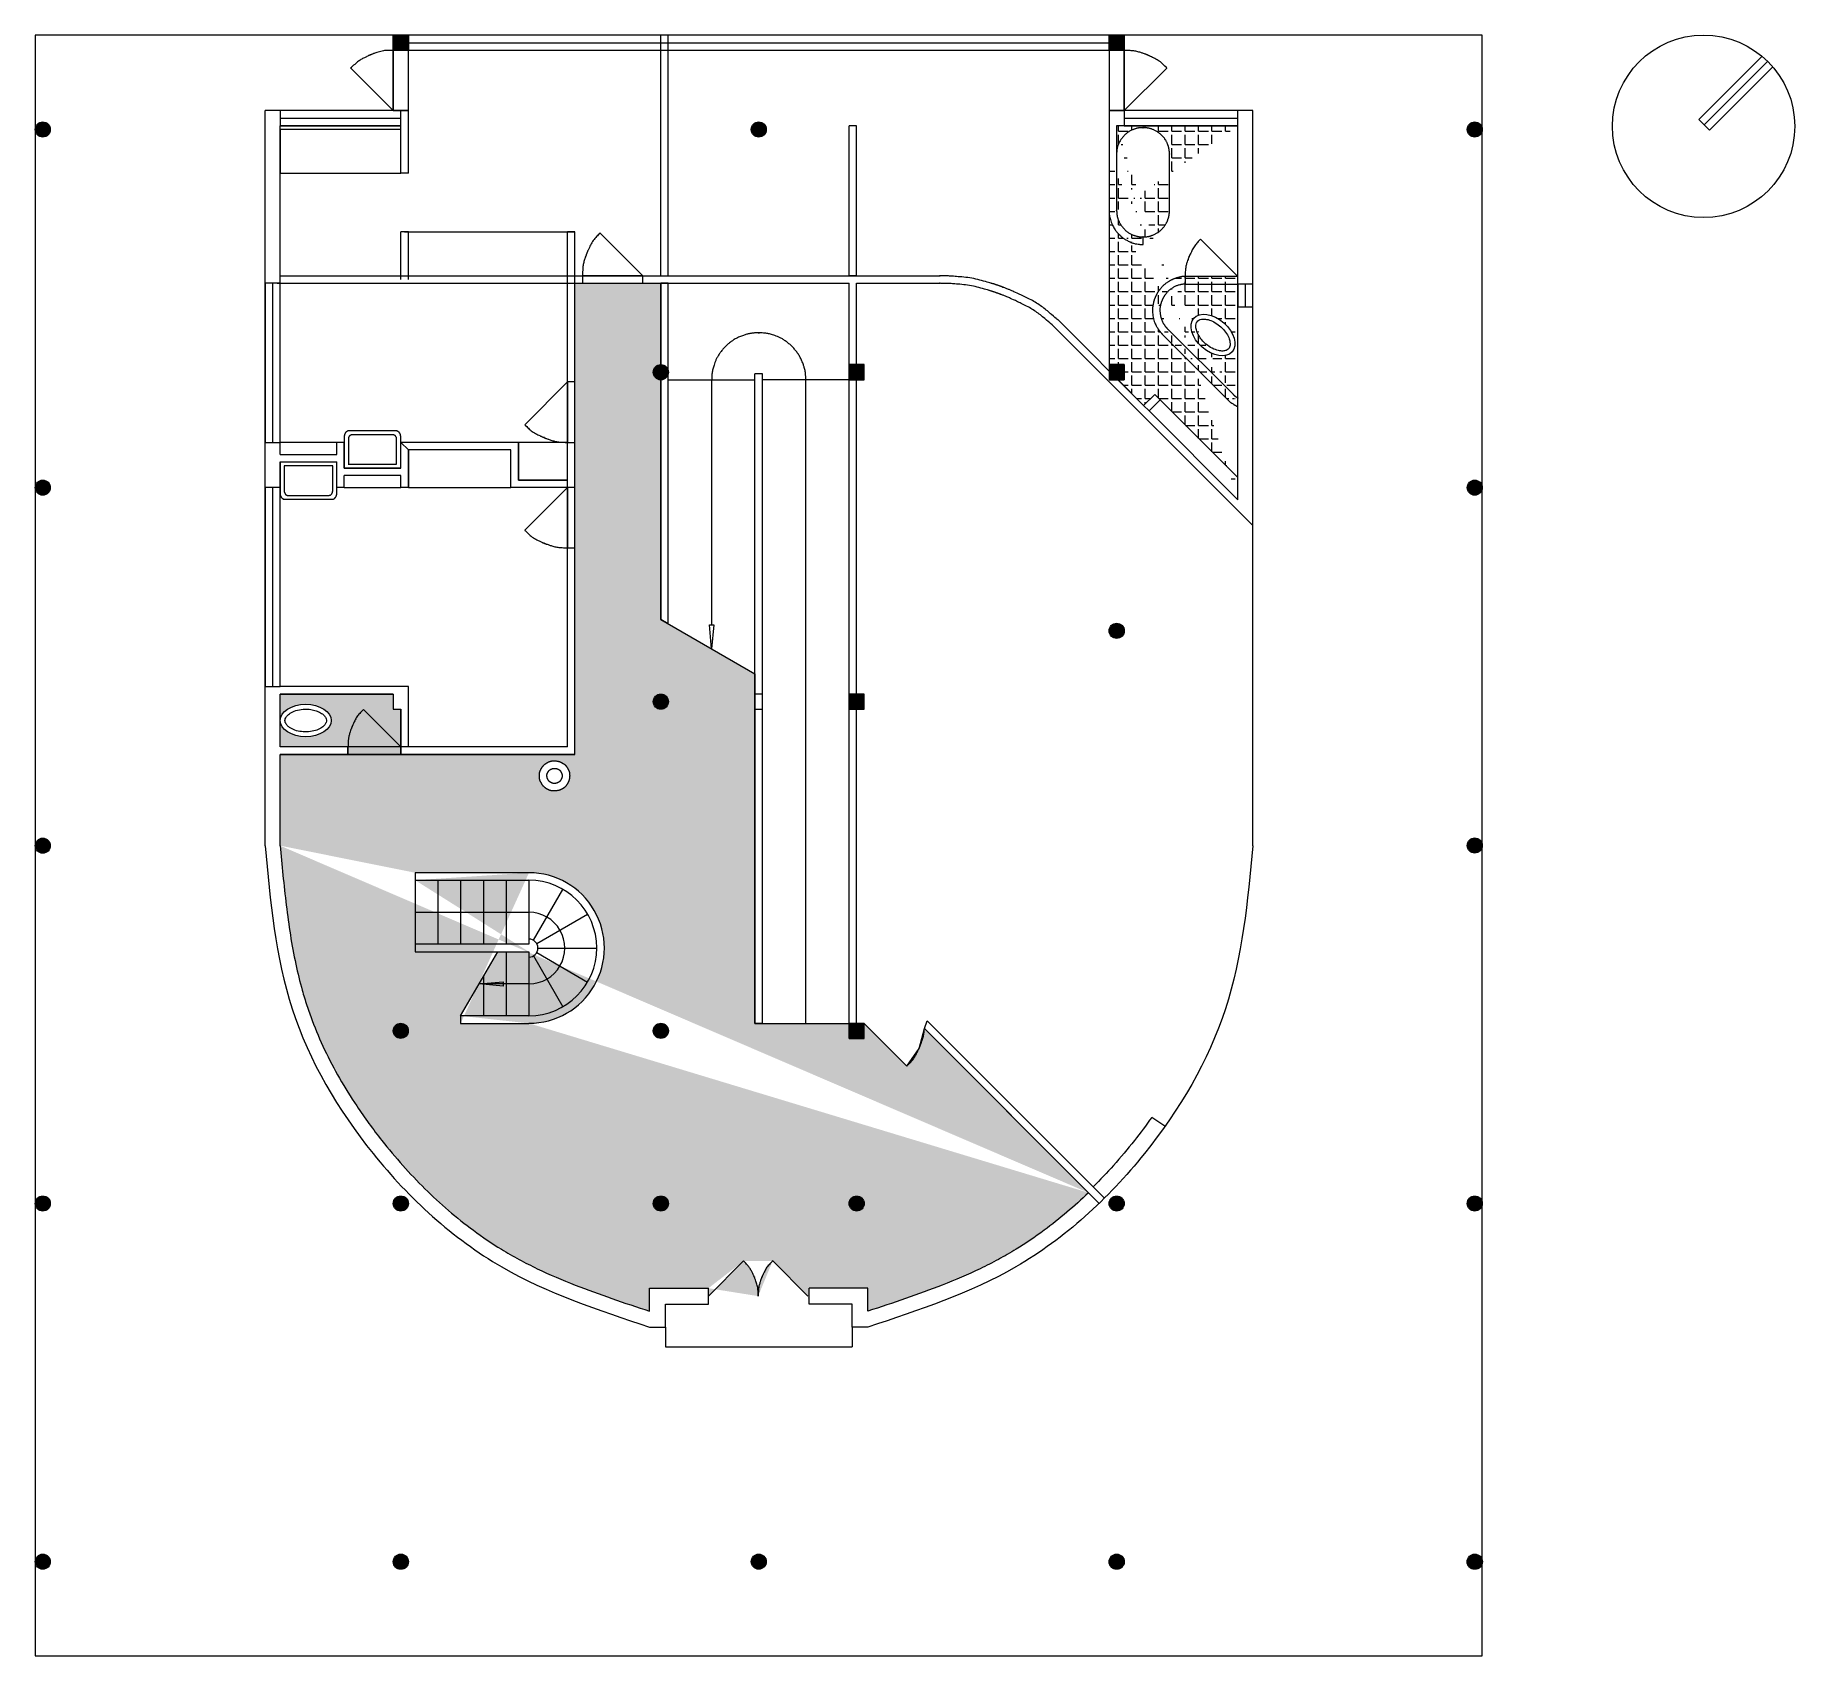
# Model space of a CAD drawing. Header units: metres. Extents: x -38.5 to -15.2, y -1 to 20.5.
import ezdxf

# ---------------------------------------------------------------- set-up
doc = ezdxf.new("R2010")
doc.units = ezdxf.units.M
doc.layers.add('ceco.net 270 Villa Savoye ground floor', color=7, linetype='Continuous', lineweight=15)
doc.layers.add('ceco.net 270 Villa Savoye ground floor - auxiliar', color=9, linetype='Continuous', lineweight=15)
pattern_1 = [(0, (-38.5109, -1.0046), (0, 0.1774623), [0.1290635, -0.0483988]), (90, (-38.5109, -1.0046), (-0.1774623, 1e-17), [0.1290635, -0.0483988])]

msp = doc.modelspace()

# ---------------------------------------------------------------- hatches: boundary and pattern name
at = {"layer": 'ceco.net 270 Villa Savoye ground floor - auxiliar', "linetype": 'Continuous', "lineweight": 0}
h = msp.add_hatch(dxfattribs=at)
h.set_pattern_fill('ANGLE', color=256, scale=0.025406, style=0)
h.set_pattern_definition(pattern_1)
edge = h.paths.add_edge_path(flags=16)
edge.add_spline(control_points=[(-24.16, 18.924), (-24.16, 18.937), (-24.155, 19.002), (-24.119, 19.095), (-24.059, 19.173), (-23.981, 19.232), (-23.91, 19.259), (-23.863, 19.27), (-23.8, 19.273), (-23.811, 19.272), (-23.809, 19.273), (-23.809, 19.273), (-23.809, 19.273), (-23.807, 19.272), (-23.818, 19.273), (-23.755, 19.27), (-23.708, 19.259), (-23.637, 19.232), (-23.558, 19.173), (-23.499, 19.095), (-23.472, 19.025), (-23.461, 18.977), (-23.458, 18.915), (-23.458, 18.925), (-23.458, 18.924), (-23.458, 18.925), (-23.458, 18.924), (-23.458, 18.926), (-23.458, 18.914), (-23.458, 18.859), (-23.458, 18.756), (-23.458, 18.636), (-23.458, 18.505), (-23.458, 18.376), (-23.458, 18.237), (-23.458, 18.181), (-23.458, 18.178), (-23.461, 18.119), (-23.472, 18.071), (-23.499, 18.001), (-23.559, 17.922), (-23.637, 17.863), (-23.708, 17.836), (-23.755, 17.825), (-23.818, 17.821), (-23.807, 17.822), (-23.809, 17.822), (-23.809, 17.822), (-23.809, 17.822), (-23.811, 17.822), (-23.8, 17.821), (-23.863, 17.825), (-23.91, 17.836), (-23.981, 17.863), (-24.059, 17.922), (-24.119, 18.001), (-24.146, 18.071), (-24.157, 18.119), (-24.16, 18.182), (-24.16, 18.171), (-24.16, 18.173), (-24.16, 18.172), (-24.16, 18.173), (-24.16, 18.17), (-24.16, 18.182), (-24.16, 18.237), (-24.16, 18.341), (-24.16, 18.42), (-24.16, 18.549), (-24.16, 18.677), (-24.16, 18.756), (-24.16, 18.86), (-24.16, 18.914), (-24.16, 18.924), (-24.16, 18.924)], knot_values=[0, 0, 0, 1, 2, 3, 4, 5, 6, 7, 8, 9, 10, 11, 12, 13, 14, 15, 16, 17, 18, 19, 20, 21, 22, 23, 24, 25, 26, 27, 28, 29, 30, 31, 32, 33, 34, 35, 36, 37, 38, 39, 40, 41, 42, 43, 44, 45, 46, 47, 48, 49, 50, 51, 52, 53, 54, 55, 56, 57, 58, 59, 60, 61, 62, 63, 64, 65, 66, 67, 68, 69, 70, 71, 72, 73, 73, 73], degree=2, periodic=0)
edge = h.paths.add_edge_path(flags=16)
edge.add_ellipse((-22.881, 16.521), major_axis=(0.255, -0.224), ratio=0.635064, start_angle=0, end_angle=360)
edge = h.paths.add_edge_path()
edge.add_line((-24.259, 18.834), (-24.259, 16.128))
edge.add_line((-24.259, 16.128), (-24.058, 16.128))
edge.add_line((-24.058, 16.128), (-24.058, 15.927))
edge.add_line((-24.058, 15.927), (-24.141, 15.927))
edge.add_line((-24.141, 15.927), (-23.801, 15.586))
edge.add_line((-23.801, 15.586), (-23.653, 15.731))
edge.add_line((-23.653, 15.731), (-22.551, 14.629))
edge.add_line((-22.551, 14.629), (-22.551, 15.571))
edge.add_spline(control_points=[(-24.259, 18.166), (-24.259, 18.16), (-24.257, 18.107), (-24.234, 18.017), (-24.193, 17.933), (-24.157, 17.887), (-24.142, 17.87), (-24.122, 17.85), (-24.125, 17.853), (-24.124, 17.853), (-24.124, 17.853), (-24.125, 17.853), (-24.124, 17.852), (-24.127, 17.856), (-24.107, 17.836), (-24.09, 17.821), (-24.043, 17.785), (-23.938, 17.735), (-23.856, 17.724), (-23.833, 17.723), (-23.805, 17.722), (-23.81, 17.722), (-23.809, 17.722), (-23.809, 17.722), (-23.809, 17.722), (-23.809, 17.722)], knot_values=[0, 0, 0, 1, 2, 3, 4, 5, 6, 7, 8, 9, 10, 11, 12, 13, 14, 15, 16, 17, 18, 19, 20, 21, 22, 23, 24, 24, 24], degree=2, periodic=0)
edge.add_line((-23.809, 17.722), (-23.809, 17.822))
edge.add_line((-24.16, 19.297), (-24.16, 18.168))
edge.add_line((-22.551, 19.297), (-24.16, 19.297))
edge.add_line((-22.551, 14.335), (-22.551, 19.297))
edge.add_line((-22.551, 17.197), (-22.551, 17.297))
edge.add_line((-23.251, 17.297), (-23.251, 17.197))
edge.add_spline(control_points=[(-23.251, 17.297), (-23.262, 17.297), (-23.287, 17.299), (-23.387, 17.273), (-23.462, 17.237), (-23.546, 17.177), (-23.598, 17.111), (-23.621, 17.077), (-23.639, 17.042), (-23.641, 17.037)], knot_values=[0.624315, 0.624315, 0.624315, 1, 2, 3, 4, 5, 6, 7, 7.508569, 7.508569, 7.508569], degree=2, periodic=0)
edge.add_spline(control_points=[(-23.251, 17.197), (-23.277, 17.197), (-23.374, 17.174), (-23.475, 17.109), (-23.521, 17.049), (-23.537, 17.024), (-23.55, 16.999), (-23.552, 16.995)], knot_values=[1.115057, 1.115057, 1.115057, 2, 3, 4, 5, 6, 6.508778, 6.508778, 6.508778], degree=2, periodic=0)
edge.add_spline(control_points=[(-23.552, 16.995), (-23.553, 16.992), (-23.564, 16.966), (-23.573, 16.938), (-23.589, 16.863), (-23.578, 16.774), (-23.556, 16.702), (-23.524, 16.65), (-23.507, 16.627), (-23.488, 16.606), (-23.485, 16.603)], knot_values=[12.508493, 12.508493, 12.508493, 13, 14, 15, 16, 17, 18, 19, 20, 20.5, 20.5, 20.5], degree=2, periodic=0)
edge.add_spline(control_points=[(-23.641, 17.037), (-23.643, 17.032), (-23.658, 16.997), (-23.67, 16.958), (-23.69, 16.854), (-23.663, 16.691), (-23.609, 16.6), (-23.585, 16.567), (-23.56, 16.54), (-23.556, 16.533)], knot_values=[14.508387, 14.508387, 14.508387, 15, 16, 17, 18, 19, 20, 21, 21.456541, 21.456541, 21.456541], degree=2, periodic=0)
edge.add_line((-23.485, 16.603), (-22.613, 15.734))
edge.add_line((-23.556, 16.533), (-22.686, 15.663))
edge.add_spline(control_points=[(-22.613, 15.734), (-22.613, 15.733), (-22.587, 15.707), (-22.555, 15.687), (-22.553, 15.686), (-22.551, 15.685)], knot_values=[0, 0, 0, 1, 2, 3, 3.782164, 3.782164, 3.782164], degree=2, periodic=0)
edge.add_spline(control_points=[(-22.684, 15.661), (-22.683, 15.66), (-22.65, 15.627), (-22.608, 15.602), (-22.604, 15.599), (-22.598, 15.596), (-22.599, 15.597), (-22.599, 15.597), (-22.599, 15.597), (-22.599, 15.597), (-22.599, 15.597), (-22.599, 15.597), (-22.6, 15.597), (-22.594, 15.594), (-22.59, 15.592), (-22.562, 15.576), (-22.551, 15.571)], knot_values=[0, 0, 0, 1, 2, 3, 4, 5, 6, 7, 8, 9, 10, 11, 12, 13, 14, 14.524354, 14.524354, 14.524354], degree=2, periodic=0)
h = msp.add_hatch(dxfattribs=at)
h.set_pattern_fill('ANGLE', color=256, scale=0.025406, style=0)
h.set_pattern_definition(pattern_1)
edge = h.paths.add_edge_path(flags=17)
edge.add_ellipse((-34.921, 11.406), major_axis=(-0.339, 0), ratio=0.635064, start_angle=0, end_angle=360)
edge = h.paths.add_edge_path(flags=16)
edge.add_arc((-30.208, 4.996), 0.0501, 180, 360)
edge.add_arc((-30.208, 4.996), 0.0501, 0, 180)
edge = h.paths.add_edge_path(flags=16)
edge.add_arc((-27.609, 4.996), 0.0501, 180, 360)
edge.add_arc((-27.609, 4.996), 0.0501, 0, 180)
edge = h.paths.add_edge_path(flags=16)
edge.add_arc((-33.66, 7.288), 0.0501, 180, 360)
edge.add_arc((-33.66, 7.288), 0.0501, 0, 180)
edge = h.paths.add_edge_path(flags=16)
edge.add_arc((-30.208, 7.288), 0.0501, 180, 360)
edge.add_arc((-30.208, 7.288), 0.0501, 0, 180)
edge = h.paths.add_edge_path(flags=16)
edge.add_spline(control_points=[(-31.418, 10.671), (-31.418, 10.673), (-31.42, 10.723), (-31.442, 10.765), (-31.445, 10.771), (-31.472, 10.814), (-31.512, 10.84), (-31.518, 10.843), (-31.525, 10.847), (-31.548, 10.859), (-31.595, 10.871), (-31.669, 10.87), (-31.719, 10.844), (-31.752, 10.823), (-31.782, 10.789), (-31.792, 10.771), (-31.796, 10.765), (-31.818, 10.723), (-31.819, 10.671), (-31.819, 10.622), (-31.792, 10.571), (-31.772, 10.538), (-31.738, 10.508), (-31.719, 10.497), (-31.669, 10.471), (-31.599, 10.472), (-31.554, 10.48), (-31.525, 10.493), (-31.518, 10.497), (-31.512, 10.5), (-31.472, 10.528), (-31.445, 10.571), (-31.432, 10.596), (-31.419, 10.643), (-31.418, 10.669), (-31.418, 10.671)], knot_values=[0, 0, 0, 1, 2, 3, 4, 5, 6, 7, 8, 9, 10, 11, 12, 13, 14, 15, 16, 17, 18, 19, 20, 21, 22, 23, 24, 25, 26, 27, 28, 29, 30, 31, 32, 33, 34, 34, 34], degree=2, periodic=0)
edge = h.paths.add_edge_path(flags=16)
edge.add_arc((-30.208, 11.656), 0.0501, 180, 360)
edge.add_arc((-30.208, 11.656), 0.0501, 0, 180)
edge = h.paths.add_edge_path(flags=16)
edge.add_arc((-30.208, 16.027), 0.0501, 180, 360)
edge.add_arc((-30.208, 16.027), 0.0501, 0, 180)
edge = h.paths.add_edge_path()
edge.add_line((-35.26, 9.745), (-35.26, 10.955))
edge.add_line((-35.26, 10.955), (-34.36, 10.955))
edge.add_line((-34.36, 10.955), (-34.36, 11.055))
edge.add_line((-34.36, 11.055), (-35.26, 11.055))
edge.add_line((-35.26, 11.055), (-35.26, 11.757))
edge.add_line((-35.26, 11.757), (-33.76, 11.757))
edge.add_line((-33.76, 11.757), (-33.76, 11.555))
edge.add_line((-33.76, 11.555), (-33.66, 11.555))
edge.add_line((-33.66, 11.555), (-33.66, 10.955))
edge.add_line((-33.66, 10.955), (-31.348, 10.955))
edge.add_line((-31.348, 10.955), (-31.348, 17.207))
edge.add_line((-31.348, 17.207), (-30.208, 17.207))
edge.add_line((-30.208, 17.207), (-30.208, 12.747))
edge.add_line((-30.208, 12.747), (-28.959, 12.024))
edge.add_line((-28.959, 12.024), (-28.959, 7.387))
edge.add_line((-28.959, 7.387), (-27.709, 7.387))
edge.add_line((-27.709, 7.387), (-27.709, 7.188))
edge.add_line((-27.709, 7.188), (-27.51, 7.188))
edge.add_line((-27.51, 7.188), (-27.51, 7.387))
edge.add_line((-27.51, 7.387), (-26.943, 6.821))
edge.add_line((-26.943, 6.821), (-26.782, 7.054))
edge.add_line((-26.782, 7.054), (-26.711, 7.32))
edge.add_line((-26.711, 7.32), (-24.534, 5.14))
edge.add_spline(control_points=[(-35.261, 9.745), (-35.236, 9.491), (-35.212, 9.221), (-35.147, 8.689), (-35.107, 8.428), (-35.027, 8.056), (-34.999, 7.941), (-34.948, 7.759), (-34.928, 7.692), (-34.884, 7.559), (-34.861, 7.493), (-34.786, 7.295), (-34.731, 7.165), (-34.548, 6.781), (-34.404, 6.531), (-34.14, 6.134), (-34.028, 5.981), (-33.821, 5.72), (-33.729, 5.61), (-33.538, 5.396), (-33.44, 5.292), (-33.136, 4.993), (-32.921, 4.807), (-32.575, 4.552), (-32.451, 4.468), (-32.247, 4.343), (-32.169, 4.298), (-32.01, 4.212), (-31.93, 4.171), (-31.684, 4.054), (-31.516, 3.982), (-31.024, 3.789), (-30.693, 3.678), (-30.358, 3.568)], knot_values=[0, 0, 0, 0, 31.905716, 31.905716, 63.811433, 63.811433, 78.396375, 78.396375, 87.08061, 87.08061, 95.764844, 95.764844, 113.133313, 113.133313, 147.870252, 147.870252, 170.557683, 170.557683, 187.709689, 187.709689, 204.861696, 204.861696, 239.165709, 239.165709, 257.578678, 257.578678, 268.695932, 268.695932, 279.813186, 279.813186, 302.047695, 302.047695, 343.350053, 343.350053, 343.350053, 343.350053], degree=3, periodic=0)
edge.add_line((-30.358, 3.568), (-30.358, 3.873))
edge.add_line((-30.358, 3.873), (-29.577, 3.873))
edge.add_line((-29.11, 4.235), (-29.577, 3.768))
edge.add_line((-29.577, 3.663), (-29.577, 3.873))
edge.add_spline(control_points=[(-28.917, 3.768), (-28.917, 3.772), (-28.919, 3.882), (-28.955, 3.991), (-28.961, 4.006), (-28.968, 4.024), (-28.967, 4.021), (-28.967, 4.022), (-28.967, 4.022), (-28.967, 4.022), (-28.967, 4.022), (-28.966, 4.019), (-28.973, 4.037), (-28.98, 4.051), (-29.023, 4.138), (-29.088, 4.212), (-29.098, 4.223), (-29.112, 4.237), (-29.11, 4.235), (-29.11, 4.235), (-29.11, 4.235), (-29.11, 4.235), (-29.11, 4.235)], knot_values=[0, 0, 0, 1, 2, 3, 4, 5, 6, 7, 8, 9, 10, 11, 12, 13, 14, 15, 16, 17, 18, 19, 20, 21, 21, 21], degree=2, periodic=0)
edge.add_spline(control_points=[(-28.724, 4.235), (-28.727, 4.232), (-28.804, 4.153), (-28.854, 4.051), (-28.861, 4.037), (-28.868, 4.019), (-28.867, 4.022), (-28.867, 4.022), (-28.867, 4.021), (-28.867, 4.022), (-28.868, 4.021), (-28.866, 4.024), (-28.874, 4.006), (-28.879, 3.991), (-28.91, 3.898), (-28.916, 3.801), (-28.917, 3.785), (-28.917, 3.765), (-28.917, 3.769), (-28.917, 3.768), (-28.917, 3.768), (-28.917, 3.768), (-28.917, 3.768)], knot_values=[0, 0, 0, 1, 2, 3, 4, 5, 6, 7, 8, 9, 10, 11, 12, 13, 14, 15, 16, 17, 18, 19, 20, 21, 21, 21], degree=2, periodic=0)
edge.add_line((-28.724, 4.235), (-28.259, 3.768))
edge.add_line((-28.241, 3.663), (-28.241, 3.873))
edge.add_line((-27.46, 3.873), (-28.241, 3.873))
edge.add_line((-27.46, 3.568), (-27.46, 3.873))
edge.add_spline(control_points=[(-24.534, 5.14), (-24.72, 4.96), (-24.916, 4.793), (-25.243, 4.552), (-25.367, 4.468), (-25.571, 4.343), (-25.649, 4.298), (-25.808, 4.212), (-25.888, 4.171), (-26.134, 4.054), (-26.302, 3.982), (-26.793, 3.789), (-27.125, 3.678), (-27.46, 3.568)], knot_values=[207.901138, 207.901138, 207.901138, 207.901138, 239.165709, 239.165709, 257.578678, 257.578678, 268.695932, 268.695932, 279.813186, 279.813186, 302.047695, 302.047695, 343.350054, 343.350054, 343.350054, 343.350054], degree=3, periodic=0)
edge.add_arc((-31.957, 8.387), 0.999, 269.9414, 450.0586)
edge.add_line((-32.865, 7.387), (-31.958, 7.387))
edge.add_line((-32.865, 7.487), (-32.865, 7.387))
edge.add_line((-32.865, 7.487), (-32.373, 8.336))
edge.add_line((-33.469, 8.336), (-31.958, 8.336))
edge.add_line((-33.469, 9.287), (-33.469, 8.336))
edge.add_line((-33.469, 9.386), (-33.469, 9.287))
edge.add_line((-31.957, 9.386), (-33.469, 9.386))

# ---------------------------------------------------------------- linework, layer by layer
at = {"layer": 'ceco.net 270 Villa Savoye ground floor'}
for p, q in [((-33.76, 19.499), (-33.76, 20.499)), ((-31.055, 20.499), (-33.76, 20.499)), ((-24.259, 20.499), (-33.558, 20.499)), ((-33.558, 20.499), (-33.558, 20.298)), ((-33.558, 20.398), (-24.259, 20.398)), ((-27.977, 20.499), (-30.955, 20.499)), ((-30.208, 17.307), (-30.208, 20.499)), ((-30.109, 17.307), (-30.109, 20.499)), ((-27.178, 20.499), (-27.877, 20.499)), ((-24.058, 20.499), (-27.076, 20.499)), ((-24.259, 20.298), (-24.259, 20.499)), ((-24.058, 20.499), (-24.058, 19.499)), ((-33.558, 20.298), (-33.76, 20.298)), ((-33.76, 20.298), (-33.76, 19.499)), ((-33.558, 19.499), (-33.558, 20.298)), ((-33.558, 19.297), (-33.558, 20.298)), ((-24.259, 20.298), (-33.558, 20.298)), ((-24.058, 20.298), (-24.259, 20.298)), ((-24.259, 20.298), (-24.259, 19.499)), ((-24.259, 20.298), (-24.259, 19.297)), ((-24.058, 19.499), (-24.058, 20.298)), ((-16.433, 19.381), (-15.595, 20.219)), ((-16.362, 19.31), (-15.521, 20.152)), ((-34.324, 20.063), (-33.76, 19.499)), ((-23.493, 20.063), (-24.058, 19.499)), ((-16.292, 19.239), (-15.452, 20.078)), ((-35.46, 9.745), (-35.46, 19.499)), ((-33.558, 19.499), (-35.46, 19.499)), ((-33.66, 19.499), (-35.26, 19.499)), ((-35.26, 19.499), (-35.26, 19.297)), ((-35.26, 19.397), (-33.66, 19.397)), ((-33.76, 19.499), (-33.558, 19.499)), ((-33.66, 19.297), (-33.66, 19.499)), ((-33.558, 18.669), (-33.558, 19.499)), ((-24.259, 19.499), (-24.259, 18.168)), ((-24.259, 19.499), (-24.058, 19.499)), ((-22.35, 19.499), (-24.259, 19.499)), ((-24.058, 19.397), (-22.551, 19.397)), ((-22.35, 13.994), (-22.35, 19.499)), ((-35.26, 19.297), (-33.66, 19.297)), ((-35.26, 14.937), (-35.26, 19.297)), ((-33.66, 19.297), (-35.26, 19.297)), ((-33.66, 18.669), (-33.66, 19.297)), ((-27.709, 17.307), (-27.709, 19.297)), ((-27.61, 19.297), (-27.709, 19.297)), ((-27.61, 17.307), (-27.61, 19.297)), ((-24.16, 19.297), (-24.16, 18.168)), ((-22.551, 19.297), (-24.16, 19.297)), ((-22.551, 14.335), (-22.551, 19.297)), ((-16.433, 19.381), (-16.292, 19.239)), ((-33.558, 18.669), (-33.66, 18.669)), ((-33.66, 17.257), (-33.66, 17.888)), ((-33.558, 17.888), (-33.66, 17.888)), ((-33.608, 17.888), (-31.348, 17.888)), ((-33.558, 17.257), (-33.558, 17.888)), ((-31.449, 11.055), (-31.449, 17.888)), ((-31.348, 17.888), (-31.449, 17.888)), ((-31.348, 10.955), (-31.348, 17.888)), ((-31.014, 17.874), (-30.449, 17.307)), ((-23.809, 17.722), (-23.809, 17.822)), ((-23.045, 17.793), (-22.551, 17.297)), ((-35.26, 17.307), (-30.158, 17.307)), ((-30.158, 17.307), (-26.503, 17.307)), ((-27.61, 17.307), (-27.709, 17.307)), ((-22.551, 17.297), (-23.251, 17.297)), ((-23.251, 17.297), (-23.251, 17.197)), ((-22.551, 17.197), (-22.551, 17.297)), ((-35.36, 17.207), (-35.36, 15.096)), ((-35.3, 17.207), (-30.158, 17.207)), ((-30.208, 12.747), (-30.208, 17.207)), ((-30.109, 17.207), (-30.208, 17.207)), ((-30.158, 17.207), (-27.709, 17.207)), ((-30.109, 12.689), (-30.109, 17.207)), ((-27.709, 7.188), (-27.709, 17.207)), ((-27.61, 17.207), (-26.503, 17.207)), ((-27.61, 7.188), (-27.61, 17.207)), ((-23.251, 17.197), (-22.551, 17.197)), ((-22.449, 16.896), (-22.449, 17.197)), ((-25.005, 16.647), (-22.35, 13.994)), ((-24.932, 16.717), (-23.801, 15.586)), ((-23.485, 16.603), (-22.613, 15.734)), ((-23.556, 16.533), (-22.686, 15.663)), ((-32.014, 15.331), (-31.449, 15.898)), ((-30.109, 15.927), (-28.959, 15.927)), ((-29.534, 15.927), (-29.534, 12.672)), ((-28.959, 7.387), (-28.959, 16.008)), ((-28.859, 16.008), (-28.959, 16.008)), ((-28.859, 7.387), (-28.859, 16.008)), ((-27.709, 15.927), (-28.859, 15.927)), ((-28.284, 7.387), (-28.284, 15.927)), ((-23.801, 15.586), (-23.653, 15.731)), ((-23.73, 15.516), (-23.583, 15.661)), ((-23.653, 15.731), (-22.551, 14.629)), ((-23.583, 15.661), (-23.653, 15.731)), ((-23.73, 15.516), (-23.801, 15.586)), ((-23.73, 15.516), (-22.551, 14.335)), ((-34.509, 15.096), (-35.26, 15.096)), ((-34.509, 14.937), (-34.509, 15.096)), ((-34.409, 15.096), (-34.509, 15.096)), ((-34.409, 14.756), (-34.409, 15.096)), ((-32.099, 15.096), (-33.66, 15.096)), ((-33.66, 14.756), (-33.66, 15.096)), ((-33.558, 14.997), (-33.66, 15.096)), ((-32.199, 14.997), (-33.558, 14.997)), ((-33.558, 14.496), (-33.558, 14.997)), ((-32.199, 14.496), (-32.199, 14.997)), ((-32.099, 14.596), (-32.099, 15.096)), ((-35.26, 14.937), (-34.509, 14.937)), ((-35.26, 11.856), (-35.26, 14.837)), ((-35.26, 14.837), (-34.509, 14.837)), ((-34.509, 14.496), (-34.509, 14.837)), ((-33.66, 14.756), (-34.409, 14.756)), ((-35.36, 14.496), (-35.36, 11.856)), ((-34.409, 14.496), (-34.509, 14.496)), ((-33.66, 14.656), (-34.409, 14.656)), ((-34.409, 14.496), (-34.409, 14.656)), ((-34.409, 14.496), (-33.66, 14.496)), ((-33.66, 14.496), (-33.66, 14.656)), ((-33.558, 14.496), (-33.66, 14.496)), ((-31.449, 14.496), (-32.199, 14.496)), ((-31.449, 14.596), (-32.099, 14.596)), ((-32.014, 13.932), (-31.449, 14.496)), ((-22.35, 9.745), (-22.35, 14.436)), ((-30.109, 12.689), (-30.208, 12.747)), ((-30.109, 12.689), (-28.959, 12.024)), ((-33.558, 11.856), (-35.26, 11.856)), ((-35.26, 11.055), (-35.26, 11.757)), ((-33.76, 11.757), (-35.26, 11.757)), ((-33.558, 11.055), (-33.558, 11.856)), ((-34.154, 11.551), (-33.66, 11.055)), ((-33.66, 11.005), (-33.66, 11.555)), ((-31.449, 11.055), (-35.26, 11.055)), ((-35.26, 9.745), (-35.26, 10.955)), ((-31.348, 10.955), (-35.26, 10.955)), ((-31.957, 9.386), (-33.469, 9.386)), ((-33.469, 9.386), (-33.469, 9.287)), ((-33.469, 9.287), (-31.96, 9.287)), ((-33.469, 9.287), (-33.469, 8.336)), ((-33.166, 9.287), (-33.166, 8.436)), ((-32.865, 9.287), (-32.865, 8.436)), ((-32.562, 9.287), (-32.562, 8.436)), ((-32.261, 9.287), (-32.261, 8.436)), ((-31.96, 9.287), (-31.958, 8.436)), ((-31.898, 8.49), (-31.51, 9.164)), ((-33.469, 8.861), (-31.958, 8.861)), ((-31.854, 8.446), (-31.18, 8.836)), ((-31.958, 8.436), (-33.469, 8.436)), ((-33.469, 8.336), (-31.958, 8.336)), ((-32.865, 7.487), (-32.373, 8.336)), ((-32.261, 8.336), (-32.261, 7.487)), ((-31.958, 8.336), (-31.958, 7.487)), ((-31.898, 8.282), (-31.51, 7.607)), ((-31.854, 8.326), (-31.18, 7.935)), ((-31.84, 8.386), (-31.059, 8.386)), ((-32.562, 8.008), (-32.562, 7.487)), ((-31.958, 7.91), (-32.62, 7.91)), ((-31.958, 7.487), (-32.865, 7.487)), ((-32.865, 7.487), (-32.865, 7.387)), ((-32.865, 7.387), (-31.958, 7.387)), ((-28.859, 7.387), (-28.959, 7.387)), ((-28.859, 7.387), (-27.709, 7.387)), ((-26.943, 6.821), (-27.51, 7.387)), ((-26.711, 7.32), (-26.673, 7.423)), ((-26.711, 7.32), (-24.394, 5)), ((-26.673, 7.423), (-24.324, 5.071)), ((-27.61, 7.188), (-27.709, 7.188)), ((-23.518, 6.024), (-23.694, 6.14)), ((-29.11, 4.235), (-29.577, 3.768)), ((-28.724, 4.235), (-28.259, 3.768)), ((-30.358, 3.568), (-30.358, 3.873)), ((-30.358, 3.873), (-29.577, 3.873)), ((-29.577, 3.663), (-29.577, 3.873)), ((-27.46, 3.873), (-28.241, 3.873)), ((-28.241, 3.663), (-28.241, 3.873)), ((-27.46, 3.568), (-27.46, 3.873)), ((-30.148, 3.358), (-30.148, 3.663)), ((-30.148, 3.663), (-29.577, 3.663)), ((-27.67, 3.663), (-28.241, 3.663)), ((-27.67, 3.358), (-27.67, 3.663)), ((-30.358, 3.358), (-30.148, 3.358)), ((-27.46, 3.358), (-27.67, 3.358))]:
    msp.add_line(p, q, dxfattribs=at)
at = {"layer": 'ceco.net 270 Villa Savoye ground floor', "linetype": 'Continuous', "lineweight": 0}
for p, q in [((-31.348, 17.207), (-30.208, 17.207)), ((-30.208, 17.207), (-30.208, 12.747)), ((-30.208, 12.747), (-28.959, 12.024)), ((-28.959, 12.024), (-28.959, 7.387)), ((-35.26, 9.745), (-35.26, 10.955)), ((-30.148, 3.358), (-30.148, 3.096)), ((-27.67, 3.358), (-27.67, 3.096)), ((-30.148, 3.096), (-27.67, 3.096))]:
    msp.add_line(p, q, dxfattribs=at)
at = {"layer": 'ceco.net 270 Villa Savoye ground floor', "flags": 128}
for points in [[(-19.307, -1.005), (-19.307, 20.499), (-38.511, 20.499), (-38.511, -1.005), (-19.307, -1.005)], [(-22.551, 19.297), (-22.551, 19.499), (-24.058, 19.499), (-24.058, 19.297), (-22.551, 19.297)], [(-33.66, 18.669), (-33.66, 19.248), (-35.26, 19.248), (-35.26, 18.669), (-33.66, 18.669)], [(-30.449, 17.207), (-30.449, 17.307), (-31.248, 17.307), (-31.248, 17.207), (-30.449, 17.207)], [(-35.26, 15.096), (-35.26, 17.207), (-35.46, 17.207), (-35.46, 15.096), (-35.26, 15.096)], [(-22.35, 16.896), (-22.35, 17.197), (-22.551, 17.197), (-22.551, 16.896), (-22.35, 16.896)], [(-27.51, 15.927), (-27.51, 16.128), (-27.709, 16.128), (-27.709, 15.927), (-27.51, 15.927)], [(-24.058, 15.927), (-24.058, 16.128), (-24.259, 16.128), (-24.259, 15.927), (-24.058, 15.927)], [(-31.348, 15.096), (-31.348, 15.898), (-31.449, 15.898), (-31.449, 15.096), (-31.348, 15.096)], [(-32.199, 14.496), (-32.199, 14.997), (-33.558, 14.997), (-33.558, 14.496), (-32.199, 14.496)], [(-31.449, 14.596), (-31.449, 15.096), (-32.099, 15.096), (-32.099, 14.596), (-31.449, 14.596)], [(-35.26, 11.856), (-35.26, 14.496), (-35.46, 14.496), (-35.46, 11.856), (-35.26, 11.856)], [(-31.348, 13.697), (-31.348, 14.496), (-31.449, 14.496), (-31.449, 13.697), (-31.348, 13.697)], [(-29.534, 12.356), (-29.561, 12.674), (-29.507, 12.674), (-29.534, 12.356)], [(-33.76, 11.757), (-33.76, 11.555), (-33.66, 11.555)], [(-33.558, 11.555), (-33.558, 11.757)], [(-28.859, 11.555), (-28.859, 11.757), (-28.959, 11.757), (-28.959, 11.555), (-28.859, 11.555)], [(-27.51, 11.555), (-27.51, 11.757), (-27.709, 11.757), (-27.709, 11.555), (-27.51, 11.555)], [(-33.66, 10.955), (-33.66, 11.055), (-34.36, 11.055), (-34.36, 10.955), (-33.66, 10.955)], [(-32.62, 7.91), (-32.302, 7.937), (-32.302, 7.883), (-32.62, 7.91)], [(-27.51, 7.188), (-27.51, 7.387), (-27.709, 7.387), (-27.709, 7.188), (-27.51, 7.188)]]:
    msp.add_lwpolyline(points, dxfattribs=at)
at = {"layer": 'ceco.net 270 Villa Savoye ground floor', "const_width": 0.1, "flags": 128}
for points in [[(-38.46, 19.248, 1), (-38.36, 19.248, 1)], [(-28.959, 19.248, 1), (-28.859, 19.248, 1)], [(-19.458, 19.248, 1), (-19.357, 19.248, 1)], [(-30.258, 16.027, 1), (-30.158, 16.027, 1)], [(-38.46, 14.496, 1), (-38.36, 14.496, 1)], [(-19.458, 14.496, 1), (-19.357, 14.496, 1)], [(-24.209, 12.596, 1), (-24.109, 12.596, 1)], [(-30.258, 11.656, 1), (-30.158, 11.656, 1)], [(-38.46, 9.745, 1), (-38.36, 9.745, 1)], [(-19.458, 9.747, 1), (-19.357, 9.747, 1)], [(-33.71, 7.288, 1), (-33.61, 7.288, 1)], [(-30.258, 7.288, 1), (-30.158, 7.288, 1)], [(-38.46, 4.996, 1), (-38.36, 4.996, 1)], [(-33.709, 4.996, 1), (-33.609, 4.996, 1)], [(-30.258, 4.996, 1), (-30.158, 4.996, 1)], [(-27.66, 4.996, 1), (-27.559, 4.996, 1)], [(-24.209, 4.996, 1), (-24.109, 4.996, 1)], [(-19.458, 4.996, 1), (-19.357, 4.996, 1)], [(-38.46, 0.244, 1), (-38.36, 0.244, 1)], [(-33.709, 0.244, 1), (-33.609, 0.244, 1)], [(-28.959, 0.245, 1), (-28.859, 0.245, 1)], [(-24.209, 0.244, 1), (-24.109, 0.244, 1)], [(-19.458, 0.245, 1), (-19.357, 0.245, 1)]]:
    msp.add_lwpolyline(points, format="xyb", close=True, dxfattribs=at)
at = {"layer": 'ceco.net 270 Villa Savoye ground floor'}
for centre, radius in [((-16.37, 19.29), 1.21), ((-38.41, 19.248), 0.1), ((-28.909, 19.248), 0.1), ((-19.407, 19.248), 0.1), ((-30.208, 16.027), 0.101), ((-38.41, 14.496), 0.1), ((-19.407, 14.496), 0.1), ((-24.159, 12.596), 0.101), ((-30.208, 11.656), 0.101), ((-38.41, 9.745), 0.1), ((-19.407, 9.747), 0.1), ((-33.66, 7.288), 0.1), ((-33.66, 7.288), 0.0995), ((-33.66, 7.288), 0.0996), ((-30.208, 7.288), 0.1), ((-30.208, 7.288), 0.0996), ((-38.41, 4.996), 0.1), ((-33.659, 4.996), 0.1), ((-30.208, 4.996), 0.1), ((-30.208, 4.996), 0.0996), ((-27.609, 4.996), 0.1), ((-27.609, 4.996), 0.0996), ((-24.159, 4.996), 0.1), ((-19.407, 4.996), 0.1), ((-38.41, 0.244), 0.1), ((-33.659, 0.244), 0.101), ((-33.659, 0.244), 0.1), ((-28.909, 0.245), 0.0996), ((-28.909, 0.245), 0.1), ((-24.159, 0.244), 0.101), ((-24.159, 0.244), 0.1), ((-19.407, 0.244), 0.101), ((-19.407, 0.245), 0.1)]:
    msp.add_circle(centre, radius, dxfattribs=at)
for centre, radius, start, end in [((-31.957, 8.387), 0.999, 269.9414, 90.0586), ((-31.959, 8.387), 0.9, 270.0647, 90.0647), ((-31.958, 8.386), 0.475, 269.9969, 90.0031), ((-31.96, 8.386), 0.12, 270.9892, 89.0108)]:
    msp.add_arc(centre, radius, start, end, dxfattribs=at)
at = {"layer": 'ceco.net 270 Villa Savoye ground floor', "linetype": 'Continuous', "lineweight": 0}
for centre, major_axis in [((-22.881, 16.521), (0.255, -0.224)), ((-34.921, 11.406), (-0.339, 0))]:
    msp.add_ellipse(centre, major_axis=major_axis, ratio=0.635064, dxfattribs=at)
at = {"layer": 'ceco.net 270 Villa Savoye ground floor'}
for points in [[(-33.76, 20.298), (-33.765, 20.298), (-33.896, 20.296), (-34.026, 20.253), (-34.045, 20.246), (-34.068, 20.236), (-34.064, 20.238), (-34.065, 20.238), (-34.065, 20.238), (-34.065, 20.238), (-34.065, 20.237), (-34.061, 20.239), (-34.085, 20.229), (-34.103, 20.22), (-34.207, 20.168), (-34.294, 20.092), (-34.309, 20.079), (-34.327, 20.061), (-34.324, 20.064), (-34.324, 20.063), (-34.324, 20.064), (-34.324, 20.063), (-34.324, 20.063)], [(-23.493, 20.063), (-23.497, 20.067), (-23.591, 20.159), (-23.715, 20.22), (-23.733, 20.229), (-23.756, 20.239), (-23.752, 20.237), (-23.753, 20.238), (-23.753, 20.238), (-23.753, 20.238), (-23.753, 20.238), (-23.749, 20.236), (-23.773, 20.246), (-23.792, 20.253), (-23.902, 20.289), (-24.017, 20.297), (-24.037, 20.298), (-24.062, 20.298), (-24.057, 20.298), (-24.058, 20.298), (-24.058, 20.298), (-24.058, 20.298), (-24.058, 20.298)], [(-24.16, 18.924), (-24.16, 18.937), (-24.155, 19.002), (-24.119, 19.095), (-24.059, 19.173), (-23.981, 19.232), (-23.91, 19.259), (-23.863, 19.27), (-23.8, 19.273), (-23.811, 19.272), (-23.809, 19.273), (-23.809, 19.273), (-23.809, 19.273), (-23.807, 19.272), (-23.818, 19.273), (-23.755, 19.27), (-23.708, 19.259), (-23.637, 19.232), (-23.558, 19.173), (-23.499, 19.095), (-23.472, 19.025), (-23.461, 18.977), (-23.458, 18.915), (-23.458, 18.925), (-23.458, 18.924), (-23.458, 18.925), (-23.458, 18.924), (-23.458, 18.926), (-23.458, 18.914), (-23.458, 18.859), (-23.458, 18.756), (-23.458, 18.636), (-23.458, 18.505), (-23.458, 18.376), (-23.458, 18.237), (-23.458, 18.181), (-23.458, 18.178), (-23.461, 18.119), (-23.472, 18.071), (-23.499, 18.001), (-23.559, 17.922), (-23.637, 17.863), (-23.708, 17.836), (-23.755, 17.825), (-23.818, 17.821), (-23.807, 17.822), (-23.809, 17.822), (-23.809, 17.822), (-23.809, 17.822), (-23.811, 17.822), (-23.8, 17.821), (-23.863, 17.825), (-23.91, 17.836), (-23.981, 17.863), (-24.059, 17.922), (-24.119, 18.001), (-24.146, 18.071), (-24.157, 18.119), (-24.16, 18.182), (-24.16, 18.171), (-24.16, 18.173), (-24.16, 18.172), (-24.16, 18.173), (-24.16, 18.17), (-24.16, 18.182), (-24.16, 18.237), (-24.16, 18.341), (-24.16, 18.42), (-24.16, 18.549), (-24.16, 18.677), (-24.16, 18.756), (-24.16, 18.86), (-24.16, 18.914), (-24.16, 18.924), (-24.16, 18.924)], [(-24.259, 18.166), (-24.259, 18.16), (-24.257, 18.107), (-24.234, 18.017), (-24.193, 17.933), (-24.157, 17.887), (-24.142, 17.87), (-24.122, 17.85), (-24.125, 17.853), (-24.124, 17.853), (-24.124, 17.853), (-24.125, 17.853), (-24.124, 17.852), (-24.127, 17.856), (-24.107, 17.836), (-24.09, 17.821), (-24.043, 17.785), (-23.938, 17.735), (-23.856, 17.724), (-23.833, 17.723), (-23.805, 17.722), (-23.81, 17.722), (-23.809, 17.722), (-23.809, 17.722), (-23.809, 17.722), (-23.809, 17.722)], [(-31.014, 17.874), (-31.017, 17.87), (-31.111, 17.776), (-31.171, 17.652), (-31.18, 17.634), (-31.189, 17.611), (-31.188, 17.615), (-31.188, 17.614), (-31.188, 17.614), (-31.188, 17.614), (-31.188, 17.614), (-31.187, 17.618), (-31.196, 17.594), (-31.203, 17.575), (-31.24, 17.465), (-31.247, 17.349), (-31.248, 17.329), (-31.248, 17.303), (-31.248, 17.308), (-31.248, 17.307), (-31.248, 17.307), (-31.248, 17.307), (-31.248, 17.307)], [(-23.045, 17.793), (-23.048, 17.789), (-23.128, 17.706), (-23.182, 17.598), (-23.189, 17.582), (-23.198, 17.561), (-23.196, 17.565), (-23.197, 17.564), (-23.197, 17.564), (-23.197, 17.564), (-23.197, 17.564), (-23.195, 17.567), (-23.204, 17.547), (-23.21, 17.53), (-23.243, 17.434), (-23.25, 17.333), (-23.25, 17.315), (-23.251, 17.293), (-23.251, 17.297), (-23.251, 17.296), (-23.251, 17.297), (-23.251, 17.297), (-23.251, 17.297)], [(-24.932, 16.717), (-24.951, 16.732), (-25.205, 16.947), (-25.523, 17.096), (-25.592, 17.126), (-25.68, 17.16), (-25.664, 17.155), (-25.667, 17.156), (-25.667, 17.156), (-25.666, 17.155), (-25.669, 17.156), (-25.654, 17.151), (-25.742, 17.183), (-25.814, 17.205), (-26.076, 17.28), (-26.348, 17.302), (-26.423, 17.306), (-26.517, 17.307), (-26.501, 17.307), (-26.504, 17.307), (-26.503, 17.307), (-26.503, 17.307), (-26.503, 17.307)], [(-25.005, 16.647), (-25.015, 16.657), (-25.259, 16.862), (-25.564, 17.006), (-25.63, 17.034), (-25.714, 17.067), (-25.7, 17.061), (-25.702, 17.062), (-25.702, 17.062), (-25.702, 17.062), (-25.704, 17.063), (-25.69, 17.057), (-25.774, 17.088), (-25.843, 17.11), (-26.094, 17.182), (-26.355, 17.203), (-26.426, 17.206), (-26.516, 17.207), (-26.501, 17.207), (-26.504, 17.207), (-26.503, 17.207), (-26.503, 17.207), (-26.503, 17.207)], [(-28.284, 15.927), (-28.284, 15.95), (-28.293, 16.066), (-28.357, 16.233), (-28.463, 16.373), (-28.603, 16.479), (-28.728, 16.526), (-28.813, 16.546), (-28.925, 16.552), (-28.906, 16.551), (-28.909, 16.551), (-28.908, 16.551), (-28.909, 16.551), (-28.908, 16.551), (-28.912, 16.551), (-28.892, 16.552), (-29.005, 16.546), (-29.089, 16.526), (-29.215, 16.479), (-29.355, 16.373), (-29.461, 16.233), (-29.509, 16.107), (-29.529, 16.022), (-29.535, 15.91), (-29.533, 15.929), (-29.534, 15.926), (-29.534, 15.927), (-29.534, 15.927), (-29.534, 15.927)], [(-33.722, 15.248), (-33.722, 15.248), (-33.713, 15.248), (-33.699, 15.243), (-33.691, 15.237), (-33.679, 15.228), (-33.668, 15.211), (-33.662, 15.193), (-33.66, 15.176), (-33.66, 15.173), (-33.66, 15.173), (-33.66, 15.172), (-33.66, 15.173), (-33.66, 15.169), (-33.66, 15.144), (-33.66, 15.12), (-33.66, 15.096), (-33.66, 15.076), (-33.66, 15.069), (-33.66, 15.068), (-33.66, 15.064), (-33.66, 15.047), (-33.66, 15.003), (-33.66, 14.949), (-33.66, 14.895), (-33.66, 14.851), (-33.66, 14.834), (-33.66, 14.83), (-33.66, 14.83), (-33.66, 14.824), (-33.66, 14.81), (-33.66, 14.793), (-33.66, 14.776), (-33.66, 14.758), (-33.66, 14.756), (-33.662, 14.756), (-33.677, 14.756), (-33.691, 14.756), (-33.713, 14.756), (-33.722, 14.756), (-33.721, 14.756), (-33.729, 14.756), (-33.769, 14.756), (-33.845, 14.756), (-33.904, 14.756), (-33.968, 14.756), (-34.035, 14.756), (-34.102, 14.756), (-34.166, 14.756), (-34.224, 14.756), (-34.301, 14.756), (-34.34, 14.756), (-34.348, 14.756), (-34.348, 14.756), (-34.356, 14.756), (-34.378, 14.756), (-34.393, 14.756), (-34.407, 14.756), (-34.409, 14.756), (-34.409, 14.759), (-34.409, 14.776), (-34.409, 14.793), (-34.409, 14.81), (-34.409, 14.824), (-34.409, 14.83), (-34.409, 14.83), (-34.409, 14.834), (-34.409, 14.851), (-34.409, 14.895), (-34.409, 14.949), (-34.409, 15.003), (-34.409, 15.047), (-34.409, 15.064), (-34.409, 15.068), (-34.409, 15.069), (-34.409, 15.076), (-34.409, 15.096), (-34.409, 15.12), (-34.409, 15.144), (-34.409, 15.164), (-34.409, 15.172), (-34.409, 15.173), (-34.409, 15.176), (-34.409, 15.186), (-34.405, 15.202), (-34.401, 15.212), (-34.393, 15.229), (-34.378, 15.237), (-34.366, 15.248), (-34.35, 15.248), (-34.347, 15.248), (-34.347, 15.248), (-34.347, 15.248), (-34.347, 15.248), (-34.347, 15.248), (-34.348, 15.248), (-34.34, 15.248), (-34.3, 15.248), (-34.224, 15.248), (-34.166, 15.248), (-34.102, 15.248), (-34.035, 15.248), (-33.968, 15.248), (-33.904, 15.248), (-33.845, 15.248), (-33.795, 15.248), (-33.735, 15.248), (-33.722, 15.248), (-33.722, 15.248)], [(-33.766, 15.196), (-33.765, 15.196), (-33.754, 15.196), (-33.736, 15.188), (-33.725, 15.175), (-33.72, 15.167), (-33.715, 15.156), (-33.714, 15.141), (-33.714, 15.137), (-33.714, 15.138), (-33.714, 15.138), (-33.714, 15.138), (-33.714, 15.139), (-33.714, 15.125), (-33.714, 15.109), (-33.714, 15.091), (-33.714, 15.073), (-33.714, 15.059), (-33.714, 15.054), (-33.714, 15.053), (-33.714, 15.051), (-33.714, 15.039), (-33.714, 15.016), (-33.714, 14.989), (-33.714, 14.949), (-33.714, 14.91), (-33.714, 14.88), (-33.714, 14.868), (-33.714, 14.866), (-33.714, 14.865), (-33.714, 14.86), (-33.714, 14.846), (-33.714, 14.827), (-33.714, 14.809), (-33.714, 14.808), (-33.716, 14.808), (-33.726, 14.808), (-33.737, 14.808), (-33.748, 14.808), (-33.761, 14.808), (-33.766, 14.808), (-33.765, 14.808), (-33.772, 14.808), (-33.806, 14.808), (-33.871, 14.808), (-33.921, 14.808), (-33.976, 14.808), (-34.034, 14.808), (-34.091, 14.808), (-34.146, 14.808), (-34.196, 14.808), (-34.262, 14.808), (-34.296, 14.808), (-34.302, 14.808), (-34.302, 14.808), (-34.307, 14.808), (-34.32, 14.808), (-34.338, 14.808), (-34.354, 14.808), (-34.356, 14.808), (-34.355, 14.809), (-34.355, 14.816), (-34.355, 14.828), (-34.355, 14.84), (-34.355, 14.859), (-34.355, 14.865), (-34.355, 14.866), (-34.355, 14.87), (-34.355, 14.894), (-34.355, 14.929), (-34.355, 14.97), (-34.355, 15.008), (-34.355, 15.039), (-34.355, 15.051), (-34.355, 15.053), (-34.355, 15.054), (-34.355, 15.061), (-34.355, 15.082), (-34.355, 15.1), (-34.355, 15.118), (-34.355, 15.132), (-34.355, 15.137), (-34.355, 15.138), (-34.355, 15.141), (-34.355, 15.156), (-34.349, 15.167), (-34.346, 15.175), (-34.336, 15.186), (-34.318, 15.195), (-34.304, 15.196), (-34.301, 15.196), (-34.301, 15.196), (-34.302, 15.196), (-34.301, 15.196), (-34.302, 15.196), (-34.296, 15.196), (-34.261, 15.196), (-34.196, 15.196), (-34.146, 15.196), (-34.091, 15.196), (-34.034, 15.196), (-33.976, 15.196), (-33.921, 15.196), (-33.871, 15.196), (-33.828, 15.196), (-33.776, 15.196), (-33.766, 15.196), (-33.766, 15.196)], [(-32.014, 15.331), (-32.01, 15.327), (-31.916, 15.236), (-31.793, 15.175), (-31.775, 15.167), (-31.751, 15.157), (-31.755, 15.159), (-31.755, 15.159), (-31.754, 15.159), (-31.755, 15.159), (-31.754, 15.158), (-31.758, 15.16), (-31.734, 15.15), (-31.715, 15.143), (-31.606, 15.105), (-31.491, 15.097), (-31.471, 15.097), (-31.446, 15.096), (-31.45, 15.096), (-31.449, 15.096), (-31.45, 15.096), (-31.449, 15.096), (-31.449, 15.096)], [(-35.196, 14.341), (-35.197, 14.341), (-35.215, 14.342), (-35.227, 14.351), (-35.243, 14.364), (-35.252, 14.378), (-35.26, 14.396), (-35.26, 14.413), (-35.26, 14.416), (-35.26, 14.415), (-35.26, 14.416), (-35.26, 14.415), (-35.26, 14.419), (-35.26, 14.444), (-35.26, 14.468), (-35.26, 14.493), (-35.26, 14.512), (-35.26, 14.52), (-35.26, 14.521), (-35.26, 14.524), (-35.26, 14.542), (-35.26, 14.586), (-35.26, 14.64), (-35.26, 14.694), (-35.26, 14.738), (-35.26, 14.755), (-35.26, 14.758), (-35.26, 14.759), (-35.26, 14.764), (-35.26, 14.778), (-35.26, 14.795), (-35.26, 14.812), (-35.26, 14.83), (-35.261, 14.833), (-35.258, 14.833), (-35.243, 14.833), (-35.228, 14.833), (-35.205, 14.833), (-35.197, 14.833), (-35.197, 14.833), (-35.189, 14.833), (-35.149, 14.833), (-35.073, 14.833), (-35.015, 14.833), (-34.951, 14.833), (-34.884, 14.833), (-34.817, 14.833), (-34.753, 14.833), (-34.694, 14.833), (-34.618, 14.833), (-34.578, 14.833), (-34.57, 14.833), (-34.571, 14.833), (-34.562, 14.833), (-34.54, 14.833), (-34.526, 14.833), (-34.511, 14.833), (-34.509, 14.833), (-34.509, 14.83), (-34.509, 14.812), (-34.509, 14.795), (-34.509, 14.778), (-34.509, 14.764), (-34.509, 14.759), (-34.509, 14.758), (-34.509, 14.755), (-34.509, 14.738), (-34.509, 14.694), (-34.509, 14.64), (-34.509, 14.585), (-34.509, 14.542), (-34.509, 14.524), (-34.509, 14.521), (-34.509, 14.52), (-34.509, 14.512), (-34.509, 14.493), (-34.509, 14.468), (-34.509, 14.444), (-34.509, 14.425), (-34.509, 14.417), (-34.509, 14.416), (-34.509, 14.404), (-34.515, 14.387), (-34.517, 14.378), (-34.528, 14.364), (-34.54, 14.351), (-34.555, 14.342), (-34.569, 14.341), (-34.572, 14.341), (-34.571, 14.341), (-34.571, 14.341), (-34.571, 14.341), (-34.572, 14.341), (-34.57, 14.341), (-34.578, 14.341), (-34.618, 14.341), (-34.694, 14.341), (-34.753, 14.341), (-34.817, 14.341), (-34.884, 14.341), (-34.951, 14.341), (-35.015, 14.341), (-35.073, 14.341), (-35.124, 14.341), (-35.184, 14.341), (-35.196, 14.341), (-35.196, 14.341)], [(-35.152, 14.393), (-35.153, 14.393), (-35.167, 14.393), (-35.179, 14.399), (-35.187, 14.405), (-35.195, 14.416), (-35.199, 14.423), (-35.206, 14.435), (-35.206, 14.449), (-35.206, 14.451), (-35.206, 14.451), (-35.206, 14.451), (-35.206, 14.451), (-35.206, 14.45), (-35.206, 14.463), (-35.206, 14.48), (-35.206, 14.498), (-35.206, 14.516), (-35.206, 14.53), (-35.206, 14.535), (-35.206, 14.536), (-35.206, 14.538), (-35.206, 14.55), (-35.206, 14.573), (-35.206, 14.599), (-35.206, 14.64), (-35.206, 14.678), (-35.206, 14.709), (-35.206, 14.721), (-35.206, 14.723), (-35.206, 14.723), (-35.206, 14.729), (-35.206, 14.743), (-35.206, 14.756), (-35.206, 14.769), (-35.206, 14.781), (-35.207, 14.783), (-35.205, 14.783), (-35.194, 14.783), (-35.182, 14.783), (-35.171, 14.783), (-35.158, 14.783), (-35.153, 14.783), (-35.153, 14.783), (-35.147, 14.783), (-35.112, 14.783), (-35.047, 14.783), (-34.997, 14.783), (-34.942, 14.783), (-34.885, 14.783), (-34.827, 14.783), (-34.772, 14.783), (-34.722, 14.783), (-34.657, 14.783), (-34.623, 14.783), (-34.616, 14.783), (-34.617, 14.783), (-34.612, 14.783), (-34.599, 14.783), (-34.581, 14.783), (-34.564, 14.783), (-34.563, 14.783), (-34.563, 14.782), (-34.563, 14.774), (-34.563, 14.763), (-34.563, 14.75), (-34.563, 14.73), (-34.563, 14.723), (-34.563, 14.723), (-34.563, 14.719), (-34.563, 14.695), (-34.563, 14.659), (-34.563, 14.619), (-34.563, 14.58), (-34.563, 14.55), (-34.563, 14.538), (-34.563, 14.536), (-34.563, 14.535), (-34.563, 14.527), (-34.563, 14.507), (-34.563, 14.489), (-34.563, 14.471), (-34.563, 14.457), (-34.563, 14.452), (-34.563, 14.451), (-34.563, 14.443), (-34.568, 14.428), (-34.578, 14.409), (-34.59, 14.399), (-34.597, 14.396), (-34.61, 14.393), (-34.615, 14.393), (-34.617, 14.393), (-34.617, 14.393), (-34.617, 14.393), (-34.617, 14.393), (-34.616, 14.393), (-34.623, 14.393), (-34.657, 14.393), (-34.722, 14.393), (-34.772, 14.393), (-34.827, 14.393), (-34.885, 14.393), (-34.942, 14.393), (-34.997, 14.393), (-35.047, 14.393), (-35.09, 14.393), (-35.142, 14.393), (-35.152, 14.393), (-35.152, 14.393)], [(-32.014, 13.932), (-32.01, 13.928), (-31.916, 13.835), (-31.793, 13.774), (-31.775, 13.766), (-31.751, 13.756), (-31.755, 13.758), (-31.755, 13.758), (-31.754, 13.757), (-31.755, 13.758), (-31.754, 13.757), (-31.758, 13.759), (-31.734, 13.75), (-31.715, 13.743), (-31.606, 13.706), (-31.491, 13.698), (-31.471, 13.698), (-31.446, 13.697), (-31.45, 13.697), (-31.449, 13.697), (-31.45, 13.697), (-31.449, 13.697), (-31.449, 13.697)], [(-34.154, 11.551), (-34.157, 11.548), (-34.239, 11.466), (-34.291, 11.358), (-34.298, 11.342), (-34.307, 11.322), (-34.305, 11.325), (-34.306, 11.325), (-34.306, 11.325), (-34.306, 11.325), (-34.306, 11.324), (-34.304, 11.328), (-34.313, 11.307), (-34.319, 11.291), (-34.352, 11.194), (-34.359, 11.092), (-34.359, 11.074), (-34.36, 11.052), (-34.36, 11.056), (-34.36, 11.055), (-34.36, 11.055), (-34.36, 11.055), (-34.36, 11.055)], [(-31.418, 10.671), (-31.418, 10.673), (-31.42, 10.723), (-31.442, 10.765), (-31.445, 10.771), (-31.472, 10.814), (-31.512, 10.84), (-31.518, 10.843), (-31.525, 10.847), (-31.548, 10.859), (-31.595, 10.871), (-31.669, 10.87), (-31.719, 10.844), (-31.752, 10.823), (-31.782, 10.789), (-31.792, 10.771), (-31.796, 10.765), (-31.818, 10.723), (-31.819, 10.671), (-31.819, 10.622), (-31.792, 10.571), (-31.772, 10.538), (-31.738, 10.508), (-31.719, 10.497), (-31.669, 10.471), (-31.599, 10.472), (-31.554, 10.48), (-31.525, 10.493), (-31.518, 10.497), (-31.512, 10.5), (-31.472, 10.528), (-31.445, 10.571), (-31.432, 10.596), (-31.419, 10.643), (-31.418, 10.669), (-31.418, 10.671)], [(-31.518, 10.671), (-31.518, 10.672), (-31.518, 10.68), (-31.522, 10.698), (-31.529, 10.714), (-31.533, 10.721), (-31.539, 10.734), (-31.555, 10.751), (-31.566, 10.757), (-31.568, 10.758), (-31.584, 10.766), (-31.611, 10.771), (-31.645, 10.77), (-31.68, 10.753), (-31.692, 10.741), (-31.7, 10.73), (-31.705, 10.721), (-31.706, 10.719), (-31.719, 10.699), (-31.719, 10.674), (-31.719, 10.67), (-31.719, 10.657), (-31.713, 10.636), (-31.706, 10.624), (-31.705, 10.621), (-31.698, 10.609), (-31.682, 10.592), (-31.672, 10.586), (-31.669, 10.584), (-31.645, 10.572), (-31.614, 10.571), (-31.597, 10.573), (-31.577, 10.579), (-31.568, 10.584), (-31.566, 10.586), (-31.555, 10.593), (-31.539, 10.61), (-31.533, 10.621), (-31.525, 10.637), (-31.518, 10.661), (-31.518, 10.67), (-31.518, 10.671)], [(-28.917, 3.768), (-28.917, 3.772), (-28.919, 3.882), (-28.955, 3.991), (-28.961, 4.006), (-28.968, 4.024), (-28.967, 4.021), (-28.967, 4.022), (-28.967, 4.022), (-28.967, 4.022), (-28.967, 4.022), (-28.966, 4.019), (-28.973, 4.037), (-28.98, 4.051), (-29.023, 4.138), (-29.088, 4.212), (-29.098, 4.223), (-29.112, 4.237), (-29.11, 4.235), (-29.11, 4.235), (-29.11, 4.235), (-29.11, 4.235), (-29.11, 4.235)], [(-28.724, 4.235), (-28.727, 4.232), (-28.804, 4.153), (-28.854, 4.051), (-28.861, 4.037), (-28.868, 4.019), (-28.867, 4.022), (-28.867, 4.022), (-28.867, 4.021), (-28.867, 4.022), (-28.868, 4.021), (-28.866, 4.024), (-28.874, 4.006), (-28.879, 3.991), (-28.91, 3.898), (-28.916, 3.801), (-28.917, 3.785), (-28.917, 3.765), (-28.917, 3.769), (-28.917, 3.768), (-28.917, 3.768), (-28.917, 3.768), (-28.917, 3.768)]]:
    msp.add_open_spline(points, degree=2, dxfattribs=at)
for points, degree, knots in [([(-23.251, 17.297), (-23.262, 17.297), (-23.287, 17.299), (-23.387, 17.273), (-23.462, 17.237), (-23.546, 17.177), (-23.598, 17.111), (-23.621, 17.077), (-23.639, 17.042), (-23.641, 17.037)], 2, [0.624315, 0.624315, 0.624315, 1, 2, 3, 4, 5, 6, 7, 7.508569, 7.508569, 7.508569]), ([(-23.251, 17.197), (-23.277, 17.197), (-23.374, 17.174), (-23.475, 17.109), (-23.521, 17.049), (-23.537, 17.024), (-23.55, 16.999), (-23.552, 16.995)], 2, [1.115057, 1.115057, 1.115057, 2, 3, 4, 5, 6, 6.508778, 6.508778, 6.508778]), ([(-23.641, 17.037), (-23.643, 17.032), (-23.658, 16.997), (-23.67, 16.958), (-23.69, 16.854), (-23.663, 16.691), (-23.609, 16.6), (-23.585, 16.567), (-23.56, 16.54), (-23.556, 16.533)], 2, [14.508387, 14.508387, 14.508387, 15, 16, 17, 18, 19, 20, 21, 21.456541, 21.456541, 21.456541]), ([(-23.552, 16.995), (-23.553, 16.992), (-23.564, 16.966), (-23.573, 16.938), (-23.589, 16.863), (-23.578, 16.774), (-23.556, 16.702), (-23.524, 16.65), (-23.507, 16.627), (-23.488, 16.606), (-23.485, 16.603)], 2, [12.508493, 12.508493, 12.508493, 13, 14, 15, 16, 17, 18, 19, 20, 20.5, 20.5, 20.5]), ([(-22.684, 15.661), (-22.683, 15.66), (-22.65, 15.627), (-22.608, 15.602), (-22.604, 15.599), (-22.598, 15.596), (-22.599, 15.597), (-22.599, 15.597), (-22.599, 15.597), (-22.599, 15.597), (-22.599, 15.597), (-22.599, 15.597), (-22.6, 15.597), (-22.594, 15.594), (-22.59, 15.592), (-22.562, 15.576), (-22.551, 15.571)], 2, [0, 0, 0, 1, 2, 3, 4, 5, 6, 7, 8, 9, 10, 11, 12, 13, 14, 14.524354, 14.524354, 14.524354]), ([(-22.613, 15.734), (-22.613, 15.733), (-22.587, 15.707), (-22.555, 15.687), (-22.553, 15.686), (-22.551, 15.685)], 2, [0, 0, 0, 1, 2, 3, 3.782164, 3.782164, 3.782164]), ([(-35.261, 9.745), (-35.236, 9.491), (-35.212, 9.221), (-35.147, 8.689), (-35.107, 8.428), (-35.027, 8.056), (-34.999, 7.941), (-34.948, 7.759), (-34.928, 7.692), (-34.884, 7.559), (-34.861, 7.493), (-34.786, 7.295), (-34.731, 7.165), (-34.548, 6.781), (-34.404, 6.531), (-34.14, 6.134), (-34.028, 5.981), (-33.821, 5.72), (-33.729, 5.61), (-33.538, 5.396), (-33.44, 5.292), (-33.136, 4.993), (-32.921, 4.807), (-32.575, 4.552), (-32.451, 4.468), (-32.247, 4.343), (-32.169, 4.298), (-32.01, 4.212), (-31.93, 4.171), (-31.684, 4.054), (-31.516, 3.982), (-31.024, 3.789), (-30.693, 3.678), (-30.358, 3.568)], 3, [0, 0, 0, 0, 31.905716, 31.905716, 63.811433, 63.811433, 78.396375, 78.396375, 87.08061, 87.08061, 95.764844, 95.764844, 113.133313, 113.133313, 147.870252, 147.870252, 170.557683, 170.557683, 187.709689, 187.709689, 204.861696, 204.861696, 239.165709, 239.165709, 257.578678, 257.578678, 268.695932, 268.695932, 279.813186, 279.813186, 302.047695, 302.047695, 343.350053, 343.350053, 343.350053, 343.350053]), ([(-26.943, 6.821), (-26.94, 6.824), (-26.848, 6.92), (-26.788, 7.042), (-26.779, 7.06), (-26.77, 7.084), (-26.771, 7.08), (-26.771, 7.08), (-26.771, 7.08), (-26.771, 7.08), (-26.771, 7.081), (-26.772, 7.077), (-26.763, 7.1), (-26.756, 7.119), (-26.717, 7.229), (-26.712, 7.306), (-26.711, 7.32)], 2, [0, 0, 0, 1, 2, 3, 4, 5, 6, 7, 8, 9, 10, 11, 12, 13, 14, 14.320364, 14.320364, 14.320364]), ([(-23.694, 6.14), (-23.768, 6.036), (-23.845, 5.933), (-24.013, 5.72), (-24.106, 5.61), (-24.288, 5.405), (-24.378, 5.31), (-24.471, 5.218)], 3, [155.215725, 155.215725, 155.215725, 155.215725, 170.557683, 170.557683, 187.709689, 187.709689, 203.418953, 203.418953, 203.418953, 203.418953]), ([(-24.534, 5.14), (-24.72, 4.96), (-24.916, 4.793), (-25.243, 4.552), (-25.367, 4.468), (-25.571, 4.343), (-25.649, 4.298), (-25.808, 4.212), (-25.888, 4.171), (-26.134, 4.054), (-26.302, 3.982), (-26.793, 3.789), (-27.125, 3.678), (-27.46, 3.568)], 3, [207.901138, 207.901138, 207.901138, 207.901138, 239.165709, 239.165709, 257.578678, 257.578678, 268.695932, 268.695932, 279.813186, 279.813186, 302.047695, 302.047695, 343.350054, 343.350054, 343.350054, 343.350054])]:
    msp.add_open_spline(points, degree=degree, knots=knots, dxfattribs=at)
at = {"layer": 'ceco.net 270 Villa Savoye ground floor', "linetype": 'Continuous', "lineweight": 0}
for points in [[(-22.675, 16.339), (-22.67, 16.345), (-22.666, 16.351), (-22.659, 16.368), (-22.656, 16.377), (-22.654, 16.399), (-22.654, 16.411), (-22.657, 16.438), (-22.661, 16.453), (-22.674, 16.492), (-22.686, 16.517), (-22.717, 16.566), (-22.736, 16.59), (-22.78, 16.634), (-22.805, 16.654), (-22.856, 16.689), (-22.883, 16.703), (-22.935, 16.723), (-22.96, 16.729), (-23.001, 16.733), (-23.018, 16.733), (-23.047, 16.728), (-23.059, 16.723), (-23.078, 16.713), (-23.085, 16.706), (-23.097, 16.69), (-23.102, 16.681), (-23.108, 16.657), (-23.109, 16.643), (-23.107, 16.611), (-23.104, 16.593), (-23.091, 16.555), (-23.082, 16.535), (-23.059, 16.494), (-23.045, 16.474), (-23.012, 16.436), (-22.994, 16.417), (-22.948, 16.379), (-22.92, 16.36), (-22.864, 16.331), (-22.835, 16.32), (-22.788, 16.31), (-22.768, 16.308), (-22.733, 16.309), (-22.718, 16.312), (-22.697, 16.321), (-22.689, 16.326), (-22.68, 16.334), (-22.677, 16.336), (-22.675, 16.339)], [(-35.196, 11.406), (-35.196, 11.398), (-35.195, 11.39), (-35.189, 11.373), (-35.185, 11.365), (-35.172, 11.346), (-35.164, 11.337), (-35.144, 11.319), (-35.131, 11.31), (-35.096, 11.29), (-35.071, 11.279), (-35.015, 11.263), (-34.984, 11.258), (-34.922, 11.254), (-34.89, 11.255), (-34.829, 11.263), (-34.799, 11.27), (-34.747, 11.289), (-34.724, 11.301), (-34.69, 11.325), (-34.678, 11.337), (-34.66, 11.36), (-34.654, 11.371), (-34.647, 11.392), (-34.646, 11.401), (-34.647, 11.421), (-34.65, 11.431), (-34.661, 11.453), (-34.669, 11.465), (-34.692, 11.487), (-34.706, 11.498), (-34.741, 11.519), (-34.761, 11.528), (-34.805, 11.543), (-34.829, 11.548), (-34.879, 11.556), (-34.905, 11.557), (-34.965, 11.556), (-34.998, 11.552), (-35.06, 11.536), (-35.088, 11.525), (-35.131, 11.502), (-35.147, 11.49), (-35.172, 11.466), (-35.181, 11.454), (-35.191, 11.433), (-35.194, 11.424), (-35.196, 11.412), (-35.196, 11.409), (-35.196, 11.406)]]:
    msp.add_open_spline(points, degree=3, knots=[0, 0, 0, 0, 0.208008, 0.208008, 0.416016, 0.416016, 0.624024, 0.624024, 0.832031, 0.832031, 1.147898, 1.147898, 1.463764, 1.463764, 1.779631, 1.779631, 2.095497, 2.095497, 2.411364, 2.411364, 2.670722, 2.670722, 2.93008, 2.93008, 3.189438, 3.189438, 3.448796, 3.448796, 3.708154, 3.708154, 3.967512, 3.967512, 4.22687, 4.22687, 4.486228, 4.486228, 4.745585, 4.745585, 5.084591, 5.084591, 5.423596, 5.423596, 5.698103, 5.698103, 5.97261, 5.97261, 6.198907, 6.198907, 6.283185, 6.283185, 6.283185, 6.283185], dxfattribs=at)
at = {"layer": 'ceco.net 270 Villa Savoye ground floor'}
for points in [[(-35.46, 9.745), (-35.101, 7.58), (-34.026, 5.659), (-32.32, 4.156), (-30.358, 3.358)], [(-22.35, 9.745), (-22.717, 7.58), (-23.791, 5.659), (-25.498, 4.156), (-27.46, 3.358)]]:
    msp.add_spline(points, degree=3, dxfattribs=at)
for points in [[(-33.76, 20.499), (-33.558, 20.499), (-33.76, 20.298), (-33.558, 20.298)], [(-24.259, 20.499), (-24.058, 20.499), (-24.259, 20.298), (-24.058, 20.298)], [(-27.709, 16.128), (-27.51, 16.128), (-27.709, 15.927), (-27.51, 15.927)], [(-24.259, 16.128), (-24.058, 16.128), (-24.259, 15.927), (-24.058, 15.927)], [(-27.709, 11.757), (-27.51, 11.757), (-27.709, 11.555), (-27.51, 11.555)], [(-27.709, 7.387), (-27.51, 7.387), (-27.709, 7.188), (-27.51, 7.188)]]:
    msp.add_solid(points, dxfattribs=at)
at = {"layer": 'ceco.net 270 Villa Savoye ground floor - auxiliar', "linetype": 'Continuous', "lineweight": 0, "flags": 128}
for points in [[(-24.259, 18.834), (-24.259, 16.128), (-24.058, 16.128), (-24.058, 15.927), (-24.141, 15.927), (-23.801, 15.586), (-23.653, 15.731), (-22.551, 14.629), (-22.551, 15.571)], [(-35.26, 9.745), (-35.26, 10.955), (-34.36, 10.955), (-34.36, 11.055), (-35.26, 11.055), (-35.26, 11.757), (-33.76, 11.757), (-33.76, 11.555), (-33.66, 11.555), (-33.66, 10.955), (-31.348, 10.955), (-31.348, 17.207), (-30.208, 17.207), (-30.208, 12.747), (-28.959, 12.024), (-28.959, 7.387), (-27.709, 7.387), (-27.709, 7.188), (-27.51, 7.188), (-27.51, 7.387), (-26.943, 6.821), (-26.782, 7.054), (-26.711, 7.32), (-24.534, 5.14)]]:
    msp.add_lwpolyline(points, dxfattribs=at)

doc.saveas('drawing.dxf')
